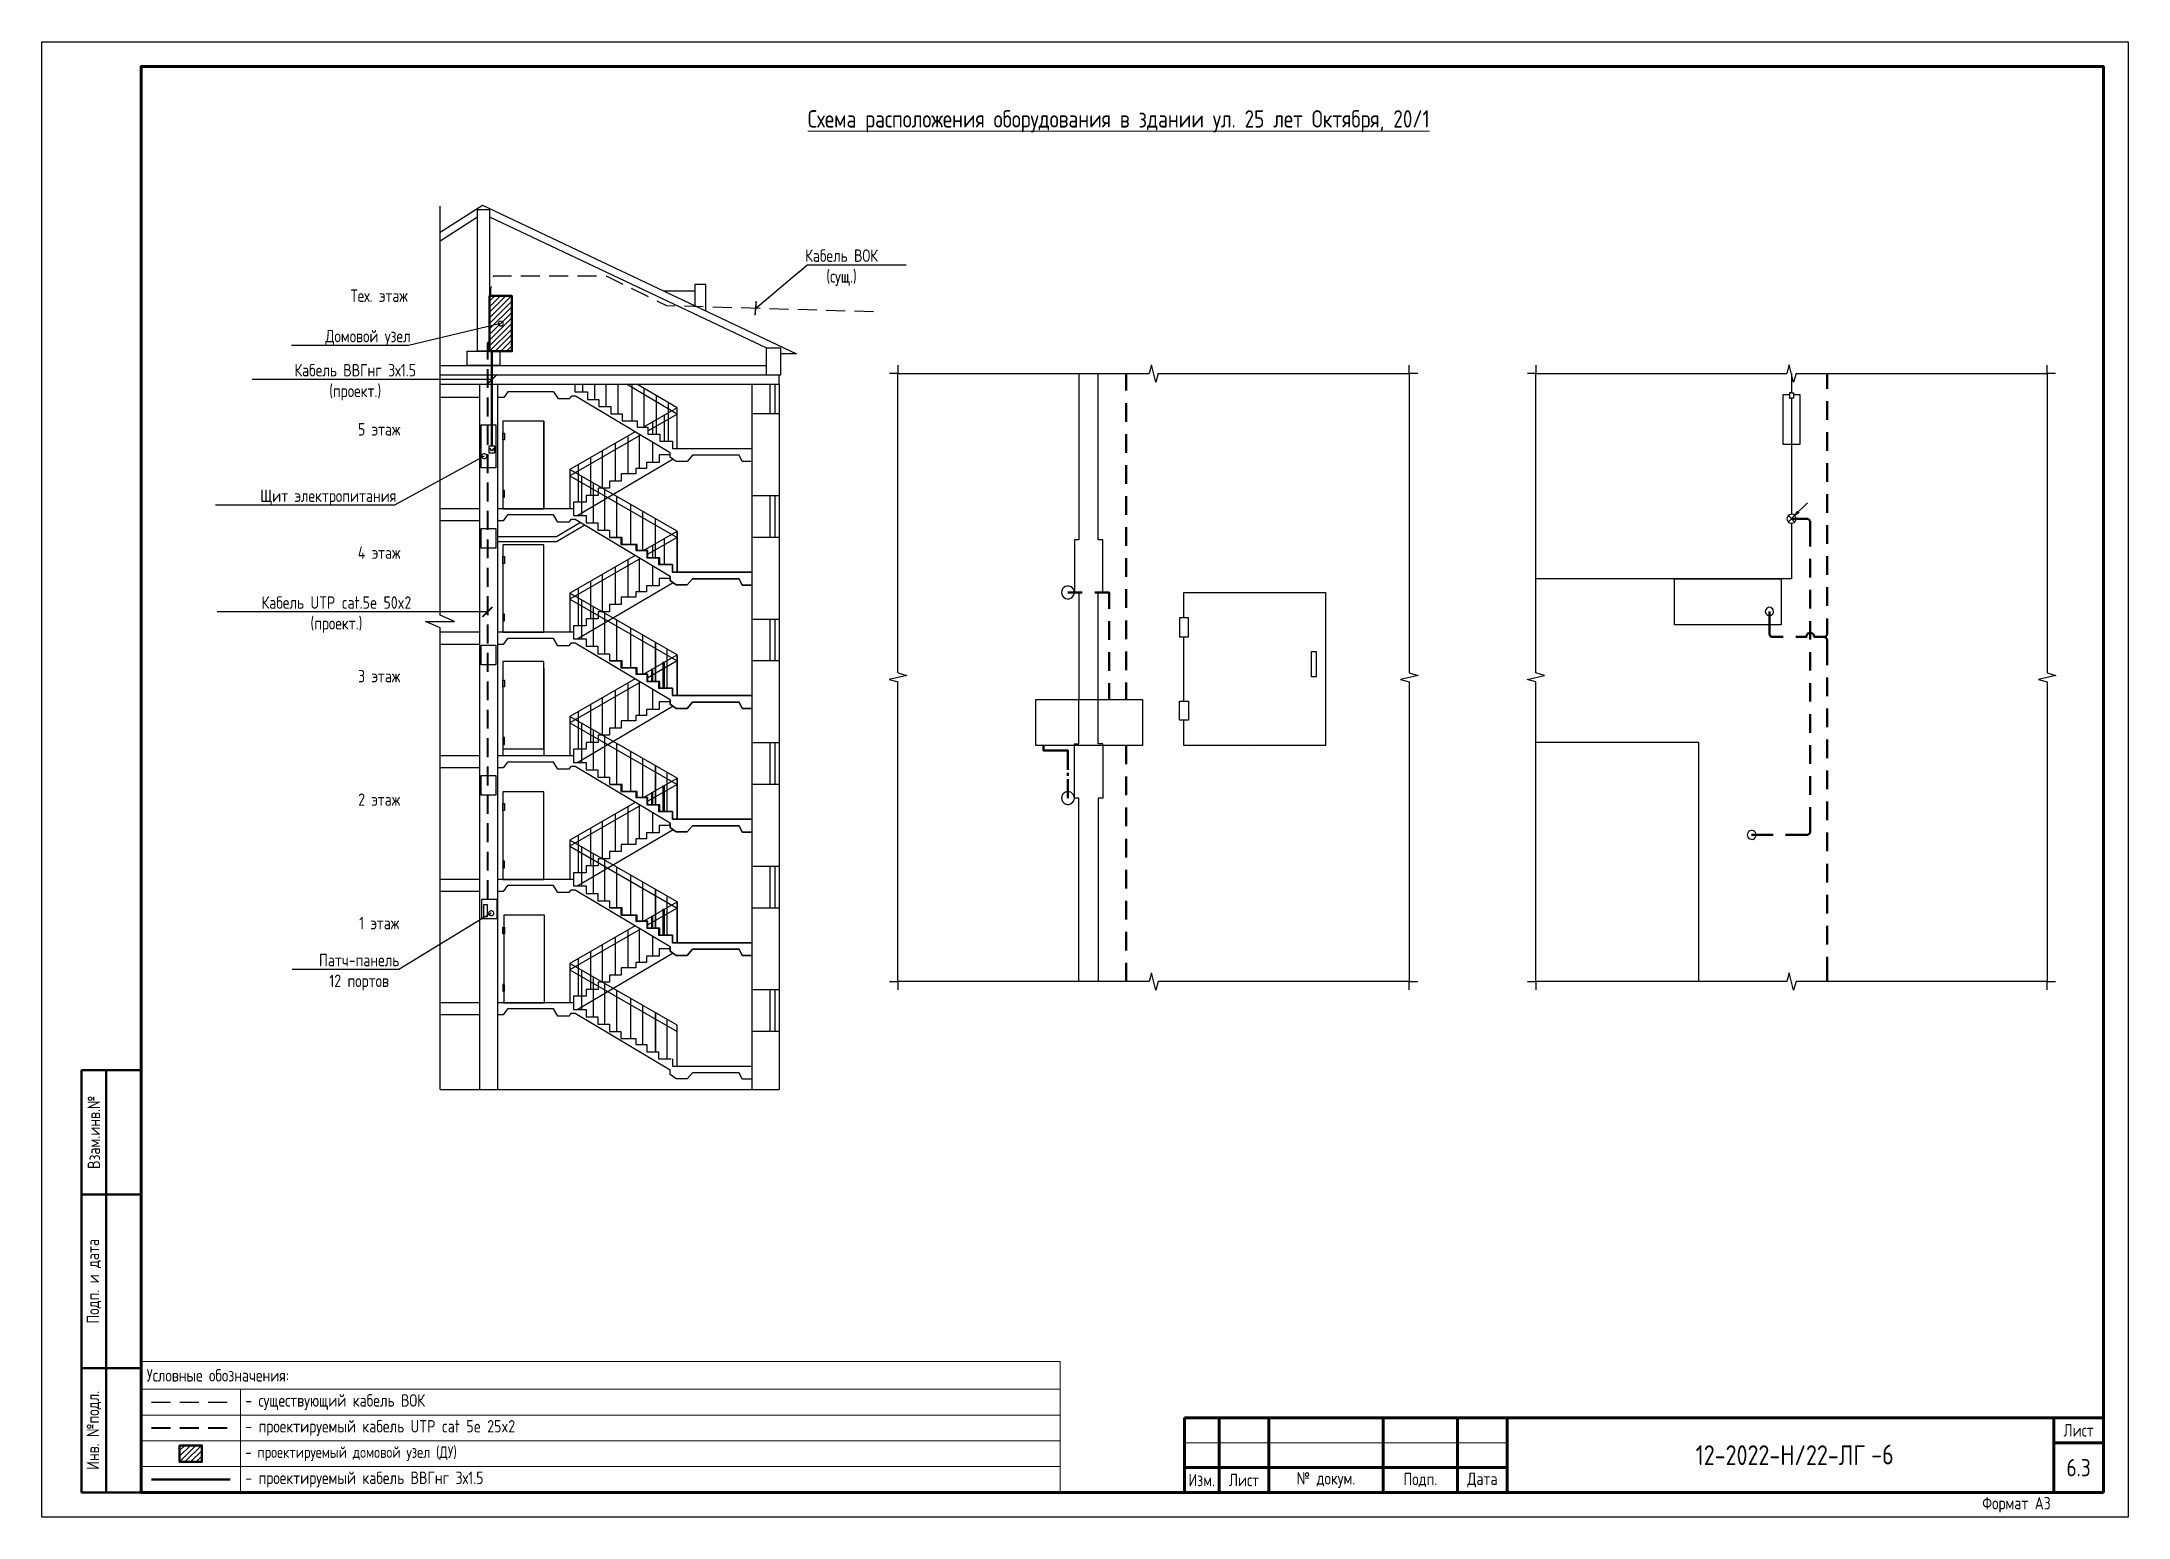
# Model space of a CAD drawing. Header units: millimetres. Extents: x -211 to 10565, y -2293 to 2244.
# Drawn here: x 2729.3 to 3149.3, y -1110.9 to -813.9 of the extents above; entities that cross this region are included whole.
import ezdxf
from ezdxf import colors
from ezdxf.entities.mleader import LeaderData, LeaderLine
from ezdxf.math import Vec2, Vec3

# ---------------------------------------------------------------- set-up
doc = ezdxf.new("R2010")
doc.units = ezdxf.units.MM
doc.linetypes.add('штриховая', pattern=[19.05, 12.7, -6.35])
doc.layers.add('(034) Оформление_0', color=7, linetype='Continuous', lineweight=9)
doc.layers.add('Домофония схемы', color=7, linetype='Continuous', lineweight=40)
doc.layers.add('_Проектируемое оборудование_кабели', color=7, linetype='Continuous', lineweight=50, true_color=0x000000)
for name, color, linetype in [('_Существующее оборудование_кабели', 7, 'Continuous'), ('PDF _Геометрия', 7, 'Continuous'), ('PDF _Сплошная заливка', 7, 'Continuous'), ('Выноски и подписи', 7, 'Continuous')]:
    doc.layers.add(name, color=color, linetype=linetype)
doc.layers.add('ВЭ', color=7, linetype='Continuous', plot=False)
doc.styles.get("Standard").update_dxf_attribs({"font": 'gost.TTF'})

msp = doc.modelspace()

# ---------------------------------------------------------------- texts
at = {"layer": '(034) Оформление_0', "attachment_point": 5}
for s, insert, char_height in [('{\\LСхема расположения оборудования в здании ул. 25 лет Октября, 20/1}', (2946.05, -829.91), 3.5), ('Тех. этаж', (2797.19, -865.03), 2.5), ('5 этаж', (2797.19, -891.92), 2.5), ('4 этаж', (2797.19, -916.74), 2.5), ('3 этаж', (2797.19, -941.6), 2.5), ('2 этаж', (2797.19, -966.45), 2.5), ('1 этаж', (2797.19, -991.31), 2.5)]:
    msp.add_mtext(s, dxfattribs=dict(at, insert=insert, char_height=char_height))
at = {"layer": '(034) Оформление_0'}
for s, insert, char_height, width, attachment_point in [('-6', (3097.53, -1098.27), 4, 36.751, 4), ('6.3', (3139.28, -1100.91), 3.5, 10, 5)]:
    msp.add_mtext(s, dxfattribs=dict(at, insert=insert, char_height=char_height, width=width, attachment_point=attachment_point))

# ---------------------------------------------------------------- blocks, each defined once
blk = doc.blocks.new('_DotSmall')
at = {"color": 0, "linetype": 'ByBlock', "const_width": 0.5}
blk.add_lwpolyline([(-0.0625, 0, 1), (0.0625, 0, 1)], format="xyb", close=True, dxfattribs=at)
blk = doc.blocks.new('_ArchTick')
at = {"color": 0, "const_width": 0.15}
blk.add_lwpolyline([(-0.5, -0.5), (0.5, 0.5)], dxfattribs=at)
blk = doc.blocks.new('*T408')
at = {"layer": 'Defpoints', "color": 8, "linetype": 'ByBlock', "lineweight": 0, "transparency": 16777216}
for p, q in [((0, 0), (185, 0)), ((0, 0), (0, -26.36)), ((185, 0), (185, -26.36)), ((0, -5.59), (185, -5.59)), ((20, -5.59), (20, -26.36)), ((0, -10.78), (185, -10.78)), ((0, -15.97), (185, -15.97)), ((0, -21.17), (185, -21.17)), ((0, -26.36), (185, -26.36))]:
    blk.add_line(p, q, dxfattribs=at)
at = {"color": 0, "transparency": 16777216, "attachment_point": 4}
for s, insert, char_height, width in [('{\\C256;Условные обозначения:}', (1.13, -2.79), 2.5, 182.7483), ('- существующий кабель {\\C256;ВОК}', (20.98, -8.18), 2.5074, 163.0306), ('- проектируемый кабель {\\C256;UTP cat 5e 25x2}', (20.98, -13.38), 2.5074, 163.0306), ('{\\C256;- проектируемый домовой узел (ДУ)}', (21, -18.57), 2.3, 163), ('- проектируемый кабель {\\C256;ВВГнг 3х1.5}', (20.98, -23.76), 2.5074, 163.0306)]:
    blk.add_mtext(s, dxfattribs=dict(at, insert=insert, char_height=char_height, width=width))
blk = doc.blocks.new('*T325')
at = {"layer": '(034) Оформление_0', "lineweight": 60, "transparency": 16777216}
for p, q in [((0, 0), (185, 0)), ((0, 0), (0, -15)), ((7, 0), (7, -15)), ((17, 0), (17, -15)), ((40, 0), (40, -15)), ((55, 0), (55, -15)), ((65, 0), (65, -15)), ((175, 0), (175, -15)), ((185, 0), (185, -15)), ((175, -5), (185, -5)), ((0, -10), (65, -10)), ((0, -15), (185, -15))]:
    blk.add_line(p, q, dxfattribs=at)
at = {"layer": '(034) Оформление_0', "transparency": 16777216}
blk.add_line((0, -5), (65, -5), dxfattribs=at)
at = {"layer": '(034) Оформление_0', "color": 0, "lineweight": 60, "transparency": 16777216, "attachment_point": 5}
for s, insert, char_height, width in [('Лист', (180, -2.5), 2.5, 10), ('{\\fGOST|b0|i0|c0;12-2022-Н/22-ЛГ', (120, -7.5), 4, 110), ('Изм.', (3.5, -12.5), 2.5, 7), ('Лист', (12, -12.5), 2.5, 10), ('№ докум.', (28.5, -12.5), 2.5, 21), ('Подп.', (47.5, -12.5), 2.5, 15), ('Дата', (60, -12.5), 2.5, 10)]:
    blk.add_mtext(s, dxfattribs=dict(at, insert=insert, char_height=char_height, width=width))
blk = doc.blocks.new('*U324')
blk.add_blockref('*T325', (-185, 15))
blk = doc.blocks.new('*T11')
at = {"layer": '_Проектируемое оборудование_кабели', "color": 0, "lineweight": 50, "transparency": 16777216}
for p, q in [((0, 0), (0, 85)), ((0, 85), (12, 85)), ((5, 0), (5, 85)), ((12, 0), (12, 85)), ((0, 60), (12, 60)), ((0, 25), (12, 25)), ((0, 0), (12, 0))]:
    blk.add_line(p, q, dxfattribs=at)
at = {"layer": '_Проектируемое оборудование_кабели', "color": 0, "transparency": 16777216, "char_height": 2.5, "attachment_point": 5, "rotation": 90}
for s, insert, width in [('{\\C256;Взам.инв.№\\P}', (2.5, 72.5), 25), ('{\\C256;Подп. и дата\\P}', (2.5, 42.5), 35), ('{\\C256;Инв. №подл.\\P}', (2.5, 12.5), 25)]:
    blk.add_mtext(s, dxfattribs=dict(at, insert=insert, width=width))
blk = doc.blocks.new('А3_мал_штамп')
at = {"layer": '(034) Оформление_0'}
blk.add_lwpolyline([(420, 297), (0, 297), (0, 0), (420, 0)], close=True, dxfattribs=at)
at = {"layer": '(034) Оформление_0', "lineweight": 60}
blk.add_lwpolyline([(415, 5), (415, 292), (20, 292), (20, 5)], close=True, dxfattribs=at)
for name, p in [('*T11', (8, 5)), ('*U324', (415, 5))]:
    blk.add_blockref(name, p)
at = {"insert": (397.5, 2.5), "char_height": 2.5, "width": 35, "attachment_point": 5}
blk.add_mtext('Формат А3', dxfattribs=at)

# ---------------------------------------------------------------- hatches: boundary and pattern name
h = msp.add_hatch()
h.set_pattern_fill('ANSI31', color=256, scale=0.25)
h.set_pattern_definition([(45, (1442.0346, -640.5421), (-0.561266, 0.561266), [])])
h.paths.add_polyline_path([(2819.44, -865.08), (2823.91, -865.08), (2823.91, -876.22), (2819.44, -876.22)])
h = msp.add_hatch()
h.set_pattern_fill('ANSI31', color=256, scale=0.25)
h.set_pattern_definition([(45, (1379.6395, -871.9131), (-0.561266, 0.561266), [])])
h.paths.add_polyline_path([(2757.04, -1096.45), (2761.51, -1096.45), (2761.51, -1099.78), (2757.04, -1099.78)])

# ---------------------------------------------------------------- linework, layer by layer
msp.add_lwpolyline([(2809.47, -1024.79), (2877.7, -1024.79)])
at = {"layer": '_Проектируемое оборудование_кабели'}
for points in [[(2819.44, -865.08), (2823.91, -865.08), (2823.91, -876.22), (2819.44, -876.22)], [(2757.04, -1096.45), (2761.51, -1096.45), (2761.51, -1099.78), (2757.04, -1099.78)]]:
    msp.add_lwpolyline(points, close=True, dxfattribs=at)
at = {"layer": '_Проектируемое оборудование_кабели', "color": 1}
for points in [[(2819.9, -895.32), (2819.9, -876.22)], [(2751.37, -1103.31), (2767.19, -1103.31)]]:
    msp.add_lwpolyline(points, dxfattribs=at)
at = {"layer": '_Существующее оборудование_кабели'}
for points in [[(2809.47, -1024.79), (2809.47, -931.87), (2806.54, -930.61), (2809.47, -930.61), (2812.39, -930.61), (2809.47, -929.36), (2809.47, -847.01)], [(2809.47, -852.21), (2818, -846.79), (2881.21, -876.75), (2877.97, -876.75)], [(2817.02, -849.25), (2809.47, -854.04)], [(2819.44, -849.15), (2875.15, -875.55)], [(2862.97, -868.09), (2862.97, -862.78), (2860.77, -862.78), (2860.77, -864.1), (2854.52, -864.1)], [(2860.77, -864.1), (2860.77, -867.05)], [(2809.47, -879.08), (2875.11, -879.08)], [(2875.15, -881.03), (2809.47, -881.03)], [(2877.7, -882.84), (2877.7, -881.03)], [(2809.47, -882.84), (2877.7, -882.84), (2877.7, -1024.79)], [(2817.41, -885.54), (2809.47, -885.54)], [(2817.41, -882.84), (2817.41, -1024.79)], [(2821, -882.84), (2821, -1024.79)], [(2872.22, -898.4), (2870.25, -898.4), (2869.64, -897.15), (2860.28, -897.15), (2859.2, -898.39), (2856.98, -898.39), (2855.78, -897.51), (2855.78, -896.64), (2836.74, -885.26), (2835.91, -885.26), (2835.46, -885.79), (2833.27, -885.79), (2832.34, -884.35), (2823.13, -884.35), (2822.27, -885.54), (2821, -885.54)], [(2836.56, -882.84), (2836.56, -884.4), (2839.13, -884.4), (2839.13, -885.89), (2841.45, -885.89), (2841.45, -887.36), (2843.82, -887.36), (2843.82, -888.82), (2846.12, -888.82), (2846.12, -890.24), (2849.12, -890.24), (2849.12, -891.48), (2851.31, -891.48), (2851.31, -892.92), (2853.68, -892.92), (2853.68, -894.31), (2856.25, -894.31), (2856.25, -895.81), (2872.22, -895.81)], [(2838.23, -884.4), (2838.23, -882.84)], [(2840.59, -885.89), (2840.59, -882.84)], [(2842.87, -887.36), (2842.87, -882.84)], [(2845.33, -888.82), (2845.33, -882.84)], [(2851.31, -892.21), (2857.16, -888.84), (2846.97, -882.84)], [(2848.11, -890.24), (2848.11, -882.84)], [(2857.16, -895.81), (2857.16, -887.58), (2849.1, -882.84)], [(2850.51, -891.48), (2850.51, -883.67)], [(2853.05, -892.92), (2853.05, -885.16)], [(2872.22, -882.84), (2872.22, -1024.79)], [(2875.87, -882.84), (2875.87, -888.77)], [(2876.84, -882.84), (2876.84, -888.77)], [(2822.11, -890.38), (2822.11, -907.92)], [(2830.33, -890.31), (2830.33, -907.92)], [(2857.16, -887.58), (2850.41, -891.48)], [(2854.64, -894.31), (2854.64, -889.04)], [(2855.42, -894.31), (2855.42, -886.57)], [(2872.22, -888.77), (2877.7, -888.77)], [(2848.73, -892.44), (2835.58, -900.01), (2835.58, -907.92)], [(2849.8, -893.07), (2835.58, -901.27), (2857.16, -913.69), (2851.31, -917.06)], [(2847.26, -893.29), (2847.26, -900.88)], [(2849.58, -899.79), (2849.58, -892.95)], [(2852.25, -890.41), (2852.25, -892.92)], [(2852.25, -894.54), (2852.25, -898.57)], [(2819.51, -895.66), (2819.73, -896.24), (2819.9, -895.98), (2820.08, -896.24), (2820.3, -895.66)], [(2855.78, -897.08), (2853.59, -897.08), (2853.59, -898.57), (2851.02, -898.57), (2851.02, -899.79), (2848.85, -899.79), (2848.85, -900.88), (2845.89, -900.88), (2845.89, -902.33), (2843.58, -902.33), (2843.58, -903.77), (2841.28, -903.77), (2841.28, -905.23), (2838.89, -905.23), (2838.89, -906.58), (2836.32, -906.58), (2836.32, -907.92), (2821, -907.92)], [(2856.37, -897.95), (2837.18, -909.26)], [(2839.83, -905.23), (2839.83, -897.57)], [(2842.16, -903.77), (2842.16, -896.22)], [(2844.74, -902.33), (2844.74, -894.75)], [(2850.41, -916.34), (2857.16, -912.44), (2857.16, -920.67), (2857.16, -912.44), (2835.58, -900.01)], [(2837.34, -906.58), (2837.34, -899)], [(2837.98, -909.26), (2837.98, -901.4)], [(2840.33, -910.75), (2840.33, -902.76)], [(2842.64, -912.22), (2842.64, -904.08)], [(2845.07, -913.68), (2845.07, -905.48)], [(2847.85, -915.1), (2847.85, -907.09)], [(2877.7, -905.31), (2872.22, -905.31)], [(2875.87, -905.31), (2875.87, -913.63)], [(2876.84, -905.31), (2876.84, -913.63)], [(2817.41, -907.92), (2809.47, -907.92)], [(2817.41, -910.36), (2809.47, -910.36)], [(2855.78, -921.52), (2855.78, -922.36), (2856.98, -923.24), (2859.2, -923.24), (2860.28, -922.01), (2869.64, -922.01), (2870.25, -923.26), (2872.22, -923.26), (2870.25, -923.26), (2869.64, -922.01), (2860.28, -922.01), (2859.2, -923.24), (2856.98, -923.24), (2855.78, -922.36), (2855.78, -921.52), (2836.64, -910.09), (2835.81, -910.09), (2835.35, -910.61), (2833.17, -910.61), (2832.26, -909.16), (2823.03, -909.16), (2822.16, -910.36), (2821, -910.36)], [(2837.71, -910.71), (2832.87, -913.56), (2821, -913.56)], [(2838.57, -911.24), (2832.87, -914.59), (2821, -914.59)], [(2836.32, -907.92), (2836.32, -909.26), (2838.89, -909.26), (2838.89, -910.75), (2841.2, -910.75), (2841.2, -912.22), (2843.58, -912.22), (2843.58, -913.68), (2845.87, -913.68), (2845.87, -915.1), (2848.88, -915.1), (2848.88, -916.34), (2851.07, -916.34), (2851.07, -917.77), (2853.42, -917.77), (2853.42, -919.16), (2856, -919.16)], [(2850.26, -916.34), (2850.26, -908.46)], [(2852.8, -917.77), (2852.8, -910.02)], [(2856.25, -919.16), (2856.25, -920.67), (2872.22, -920.67), (2856.25, -920.67), (2856.25, -919.16), (2853.68, -919.16), (2853.68, -917.77), (2851.31, -917.77), (2851.31, -916.34), (2849.12, -916.34), (2849.12, -915.1), (2846.12, -915.1), (2846.12, -913.68), (2843.82, -913.68)], [(2852.25, -915.27), (2852.25, -917.77)], [(2854.64, -919.16), (2854.64, -913.9)], [(2872.22, -913.63), (2877.7, -913.63)], [(2848.73, -917.3), (2835.58, -924.87), (2835.58, -932.78)], [(2849.8, -917.94), (2835.58, -926.12), (2857.16, -938.55), (2851.31, -941.92)], [(2844.74, -927.19), (2844.74, -919.6)], [(2847.26, -918.15), (2847.26, -925.73)], [(2849.58, -924.65), (2849.58, -917.81)], [(2852.25, -919.42), (2852.25, -923.43)], [(2855.78, -921.94), (2853.59, -921.94), (2853.59, -923.43), (2851.02, -923.43), (2851.02, -924.65), (2848.85, -924.65), (2848.85, -925.73), (2845.89, -925.73), (2845.89, -927.19), (2843.58, -927.19), (2843.58, -928.65), (2841.28, -928.65), (2841.28, -930.08), (2838.89, -930.08), (2838.89, -931.46), (2836.32, -931.46), (2836.32, -932.78), (2821, -932.78)], [(2856.37, -922.8), (2837.18, -934.11)], [(2837.34, -931.46), (2837.34, -923.85)], [(2839.83, -930.08), (2839.83, -922.43)], [(2842.16, -928.65), (2842.16, -921.08)], [(2850.41, -941.19), (2857.16, -937.3), (2857.16, -945.53), (2857.16, -937.3), (2835.58, -924.87)], [(2837.98, -934.11), (2837.98, -926.26)], [(2840.33, -935.6), (2840.33, -927.61)], [(2842.64, -937.08), (2842.64, -928.93)], [(2845.07, -938.53), (2845.07, -930.36)], [(2847.85, -939.96), (2847.85, -931.95)], [(2877.7, -930.19), (2872.22, -930.19)], [(2875.87, -930.19), (2875.87, -938.48)], [(2876.84, -930.19), (2876.84, -938.48)], [(2817.41, -932.78), (2809.47, -932.78)], [(2817.41, -935.21), (2809.47, -935.21)], [(2855.78, -946.37), (2855.78, -947.22), (2856.98, -948.1), (2859.2, -948.1), (2860.28, -946.86), (2869.64, -946.86), (2870.25, -948.13), (2872.22, -948.13), (2870.25, -948.13), (2869.64, -946.86), (2860.28, -946.86), (2859.2, -948.1), (2856.98, -948.1), (2855.78, -947.22), (2855.78, -946.37), (2836.64, -934.94), (2835.81, -934.94), (2835.35, -935.47), (2833.17, -935.47), (2832.26, -934.03), (2823.03, -934.03), (2822.16, -935.21), (2821, -935.21)], [(2836.32, -932.78), (2836.32, -934.11), (2838.89, -934.11), (2838.89, -935.6), (2841.2, -935.6), (2841.2, -937.08), (2843.58, -937.08), (2843.58, -938.53), (2845.87, -938.53), (2845.87, -939.96), (2848.88, -939.96), (2848.88, -941.19), (2851.07, -941.19), (2851.07, -942.65), (2853.42, -942.65), (2853.42, -944.02), (2856, -944.02)], [(2850.26, -941.19), (2850.26, -933.34)], [(2855.18, -944.02), (2855.18, -936.28)], [(2822.11, -940.09), (2822.11, -957.65)], [(2830.33, -940.02), (2830.33, -957.65)], [(2856.25, -944.02), (2856.25, -945.53), (2872.22, -945.53), (2856.25, -945.53), (2856.25, -944.02), (2853.68, -944.02), (2853.68, -942.65), (2851.31, -942.65), (2851.31, -941.19), (2849.12, -941.19), (2849.12, -939.96), (2846.12, -939.96), (2846.12, -938.53), (2843.82, -938.53)], [(2852.02, -940.13), (2852.02, -942.65)], [(2852.25, -940.13), (2852.25, -942.65)], [(2854.4, -944.02), (2854.4, -938.75)], [(2854.64, -944.02), (2854.64, -938.75)], [(2872.22, -938.48), (2877.7, -938.48)], [(2848.73, -942.16), (2835.58, -949.73), (2835.58, -957.65)], [(2849.8, -942.8), (2835.58, -950.98), (2857.16, -963.41), (2851.31, -966.79)], [(2844.74, -952.05), (2844.74, -944.46)], [(2847.26, -943), (2847.26, -950.59)], [(2849.58, -949.51), (2849.58, -942.67)], [(2852.25, -944.27), (2852.25, -948.29)], [(2855.78, -946.8), (2853.59, -946.8), (2853.59, -948.29), (2851.02, -948.29), (2851.02, -949.51), (2848.85, -949.51), (2848.85, -950.59), (2845.89, -950.59), (2845.89, -952.05), (2843.58, -952.05), (2843.58, -953.5), (2841.28, -953.5), (2841.28, -954.96), (2838.89, -954.96), (2838.89, -956.31), (2836.32, -956.31), (2836.32, -957.65), (2821, -957.65)], [(2856.37, -947.66), (2837.18, -958.99)], [(2837.34, -956.31), (2837.34, -948.73)], [(2839.83, -954.96), (2839.83, -947.29)], [(2842.16, -953.5), (2842.16, -945.93)], [(2850.41, -966.05), (2857.16, -962.17), (2857.16, -970.4), (2857.16, -962.17), (2835.58, -949.73)], [(2837.98, -958.99), (2837.98, -951.11)], [(2840.33, -960.46), (2840.33, -952.49)], [(2842.64, -961.93), (2842.64, -953.79)], [(2845.07, -963.41), (2845.07, -955.21)], [(2847.85, -964.83), (2847.85, -956.8)], [(2877.7, -955.04), (2872.22, -955.04)], [(2875.87, -955.04), (2875.87, -963.36)], [(2876.84, -955.04), (2876.84, -963.36)], [(2817.41, -957.65), (2809.47, -957.65)], [(2817.41, -960.07), (2809.47, -960.07)], [(2855.78, -971.23), (2855.78, -972.08), (2856.98, -972.96), (2859.2, -972.96), (2860.28, -971.72), (2869.64, -971.72), (2870.25, -972.99), (2872.22, -972.99), (2870.25, -972.99), (2869.64, -971.72), (2860.28, -971.72), (2859.2, -972.96), (2856.98, -972.96), (2855.78, -972.08), (2855.78, -971.23), (2836.64, -959.8), (2835.81, -959.8), (2835.35, -960.33), (2833.17, -960.33), (2832.26, -958.89), (2823.03, -958.89), (2822.16, -960.07), (2821, -960.07)], [(2836.32, -957.65), (2836.32, -958.99), (2838.89, -958.99), (2838.89, -960.46), (2841.2, -960.46), (2841.2, -961.93), (2843.58, -961.93), (2843.58, -963.41), (2845.87, -963.41), (2845.87, -964.83), (2848.88, -964.83), (2848.88, -966.05), (2851.07, -966.05), (2851.07, -967.5), (2853.42, -967.5), (2853.42, -968.88), (2856, -968.88)], [(2850.26, -966.05), (2850.26, -958.19)], [(2855.18, -968.88), (2855.18, -961.14)], [(2856.25, -968.88), (2856.25, -970.4), (2872.22, -970.4), (2856.25, -970.4), (2856.25, -968.88), (2853.68, -968.88), (2853.68, -967.5), (2851.31, -967.5), (2851.31, -966.05), (2849.12, -966.05), (2849.12, -964.83), (2846.12, -964.83), (2846.12, -963.41), (2843.82, -963.41)], [(2852.02, -964.98), (2852.02, -967.5)], [(2852.25, -964.98), (2852.25, -967.5)], [(2854.4, -968.88), (2854.4, -963.61)], [(2854.64, -968.88), (2854.64, -963.61)], [(2872.22, -963.36), (2877.7, -963.36)], [(2848.73, -967.01), (2835.58, -974.6), (2835.58, -982.51)], [(2849.8, -967.66), (2835.58, -975.84), (2857.16, -988.28), (2851.31, -991.65)], [(2844.74, -976.9), (2844.74, -969.32)], [(2847.26, -967.86), (2847.26, -975.46)], [(2849.58, -974.36), (2849.58, -967.52)], [(2852.25, -969.13), (2852.25, -973.14)], [(2855.78, -971.65), (2853.59, -971.65), (2853.59, -973.14), (2851.02, -973.14), (2851.02, -974.36), (2848.85, -974.36), (2848.85, -975.46), (2845.89, -975.46), (2845.89, -976.9), (2843.58, -976.9), (2843.58, -978.36), (2841.28, -978.36), (2841.28, -979.81), (2838.89, -979.81), (2838.89, -981.17), (2836.32, -981.17), (2836.32, -982.51), (2821, -982.51)], [(2856.37, -972.52), (2837.18, -983.84)], [(2837.34, -981.17), (2837.34, -973.58)], [(2839.83, -979.81), (2839.83, -972.14)], [(2842.16, -978.36), (2842.16, -970.81)], [(2850.41, -990.91), (2857.16, -987.03), (2857.16, -995.26), (2857.16, -987.03), (2835.58, -974.6)], [(2837.98, -983.84), (2837.98, -975.99)], [(2840.33, -985.32), (2840.33, -977.34)], [(2817.41, -982.51), (2809.47, -982.51)], [(2836.32, -982.51), (2836.32, -983.84), (2838.89, -983.84), (2838.89, -985.32), (2841.2, -985.32), (2841.2, -986.81), (2843.58, -986.81), (2843.58, -988.26), (2845.87, -988.26), (2845.87, -989.69), (2848.88, -989.69), (2848.88, -990.91), (2851.07, -990.91), (2851.07, -992.36), (2853.42, -992.36), (2853.42, -993.73), (2856, -993.73)], [(2842.64, -986.81), (2842.64, -978.66)], [(2845.07, -988.26), (2845.07, -980.07)], [(2847.85, -989.69), (2847.85, -981.66)], [(2877.7, -979.9), (2872.22, -979.9)], [(2875.87, -979.9), (2875.87, -988.21)], [(2876.84, -979.9), (2876.84, -988.21)], [(2817.41, -984.93), (2809.47, -984.93)], [(2855.78, -996.09), (2855.78, -996.95), (2856.98, -997.83), (2859.2, -997.83), (2860.28, -996.58), (2869.64, -996.58), (2870.25, -997.85), (2872.22, -997.85), (2870.25, -997.85), (2869.64, -996.58), (2860.28, -996.58), (2859.2, -997.83), (2856.98, -997.83), (2855.78, -996.95), (2855.78, -996.09), (2836.64, -984.66), (2835.81, -984.66), (2835.35, -985.18), (2833.17, -985.18), (2832.26, -983.74), (2823.03, -983.74), (2822.16, -984.93), (2821, -984.93)], [(2850.26, -990.91), (2850.26, -983.05)], [(2855.18, -993.73), (2855.18, -986)], [(2856.25, -993.73), (2856.25, -995.26), (2872.22, -995.26), (2856.25, -995.26), (2856.25, -993.73), (2853.68, -993.73), (2853.68, -992.36), (2851.31, -992.36), (2851.31, -990.91), (2849.12, -990.91), (2849.12, -989.69), (2846.12, -989.69), (2846.12, -988.26), (2843.82, -988.26)], [(2852.02, -989.84), (2852.02, -992.36)], [(2852.25, -989.84), (2852.25, -992.36)], [(2854.4, -993.73), (2854.4, -988.47)], [(2854.64, -993.73), (2854.64, -988.47)], [(2872.22, -988.21), (2877.7, -988.21)], [(2848.73, -991.87), (2835.58, -999.46), (2835.58, -1007.36)], [(2849.8, -992.51), (2835.58, -1000.71), (2857.16, -1013.14)], [(2844.74, -1001.76), (2844.74, -994.17)], [(2847.26, -992.72), (2847.26, -1000.32)], [(2849.58, -999.24), (2849.58, -992.38)], [(2852.25, -993.99), (2852.25, -998)], [(2855.78, -996.51), (2853.59, -996.51), (2853.59, -998), (2851.02, -998), (2851.02, -999.24), (2848.85, -999.24), (2848.85, -1000.32), (2845.89, -1000.32), (2845.89, -1001.76), (2843.58, -1001.76), (2843.58, -1003.22), (2841.28, -1003.22), (2841.28, -1004.67), (2838.89, -1004.67), (2838.89, -1006.03), (2836.32, -1006.03), (2836.32, -1007.36), (2821, -1007.36)], [(2857.16, -1020.11), (2857.16, -1011.88), (2835.58, -999.46)], [(2856.37, -997.39), (2837.18, -1008.7)], [(2837.34, -1006.03), (2837.34, -998.44)], [(2839.83, -1004.67), (2839.83, -997)], [(2842.16, -1003.22), (2842.16, -995.66)], [(2837.98, -1008.7), (2837.98, -1000.84)], [(2840.33, -1010.17), (2840.33, -1002.2)], [(2842.64, -1011.66), (2842.64, -1003.52)], [(2817.41, -1007.36), (2809.47, -1007.36)], [(2836.32, -1007.36), (2836.32, -1008.7), (2838.89, -1008.7), (2838.89, -1010.17), (2841.2, -1010.17), (2841.2, -1011.66), (2843.58, -1011.66), (2843.58, -1013.12), (2845.87, -1013.12), (2845.87, -1014.54), (2848.88, -1014.54), (2848.88, -1015.76), (2851.07, -1015.76), (2851.07, -1017.22), (2853.42, -1017.22), (2853.42, -1018.61), (2856, -1018.61)], [(2845.07, -1013.12), (2845.07, -1004.93)], [(2847.85, -1014.54), (2847.85, -1006.52)], [(2850.26, -1015.76), (2850.26, -1007.91)], [(2877.7, -1004.76), (2872.22, -1004.76)], [(2875.87, -1004.76), (2875.87, -1013.07)], [(2876.84, -1004.76), (2876.84, -1013.07)], [(2817.41, -1009.79), (2809.47, -1009.79)], [(2872.22, -1022.7), (2870.25, -1022.7), (2869.64, -1021.45), (2860.28, -1021.45), (2859.2, -1022.69), (2856.98, -1022.69), (2855.78, -1021.81), (2855.78, -1020.94), (2836.64, -1009.53), (2835.81, -1009.53), (2835.35, -1010.04), (2833.17, -1010.04), (2832.26, -1008.6), (2823.03, -1008.6), (2822.16, -1009.79), (2821, -1009.79)], [(2855.18, -1018.61), (2855.18, -1010.87)], [(2872.22, -1013.07), (2877.7, -1013.07)], [(2856.25, -1018.61), (2856.25, -1020.11), (2872.22, -1020.11)]]:
    msp.add_lwpolyline(points, dxfattribs=at)
for points in [[(2817.02, -847.69), (2819.44, -847.69), (2819.44, -876.22), (2817.02, -876.22)], [(2818.22, -879.08), (2814.93, -879.08), (2814.93, -876.22), (2821.5, -876.22), (2821.5, -879.08)], [(2818.24, -876.22), (2818.22, -876.22)], [(2875.15, -875.51), (2877.97, -875.51), (2877.97, -881.03), (2875.15, -881.03)], [(2830.33, -890.31), (2822.11, -890.31), (2822.11, -907.92), (2830.33, -907.92)], [(2817.71, -891), (2820.69, -891), (2820.69, -899.66), (2817.71, -899.66)], [(2822.11, -892.7), (2822.44, -892.7), (2822.44, -894.04), (2822.11, -894.04)], [(2820.49, -895.32), (2819.3, -895.32), (2819.3, -896.68), (2820.49, -896.68)], [(2822.11, -905.6), (2822.44, -905.6), (2822.44, -904.26), (2822.11, -904.26)], [(2817.71, -911.9), (2820.69, -911.9), (2820.69, -915.86), (2817.71, -915.86)], [(2830.33, -915.17), (2822.11, -915.17), (2822.11, -932.78), (2830.33, -932.78)], [(2822.11, -917.55), (2822.44, -917.55), (2822.44, -918.91), (2822.11, -918.91)], [(2822.11, -930.47), (2822.44, -930.47), (2822.44, -929.12), (2822.11, -929.12)], [(2817.71, -935.37), (2820.69, -935.37), (2820.69, -939.33), (2817.71, -939.33)], [(2852.8, -934.88), (2852.8, -942.65)], [(2830.33, -938.64), (2822.11, -938.64), (2822.11, -956.24), (2830.33, -956.24)], [(2822.11, -942.41), (2822.44, -942.41), (2822.44, -943.77), (2822.11, -943.77)], [(2822.11, -955.33), (2822.44, -955.33), (2822.44, -953.98), (2822.11, -953.98)], [(2817.71, -961.61), (2820.69, -961.61), (2820.69, -965.57), (2817.71, -965.57)], [(2852.8, -959.75), (2852.8, -967.5)], [(2830.33, -964.88), (2822.11, -964.88), (2822.11, -982.51), (2830.33, -982.51)], [(2822.11, -967.27), (2822.44, -967.27), (2822.44, -968.62), (2822.11, -968.62)], [(2822.11, -980.19), (2822.44, -980.19), (2822.44, -978.83), (2822.11, -978.83)], [(2817.88, -986.47), (2820.86, -986.47), (2820.86, -990.45), (2817.88, -990.45)], [(2852.8, -984.61), (2852.8, -992.36)], [(2818.25, -987.6), (2818.95, -987.6), (2818.95, -990.04), (2818.25, -990.04)], [(2830.51, -989.74), (2822.28, -989.74), (2822.28, -1007.36), (2830.51, -1007.36)], [(2822.11, -992.12), (2822.44, -992.12), (2822.44, -993.48), (2822.11, -993.48)], [(2822.11, -1005.04), (2822.44, -1005.04), (2822.44, -1003.69), (2822.11, -1003.69)], [(2852.8, -1009.46), (2852.8, -1017.22)]]:
    msp.add_lwpolyline(points, close=True, dxfattribs=at)
at = {"layer": '_Существующее оборудование_кабели', "linetype": 'штриховая', "ltscale": 0.3, "flags": 128}
for points in [[(2896.72, -868.28), (2855.1, -867.06), (2842.99, -861.12), (2820.22, -861.12), (2819.61, -863.68), (2819.61, -865.08)], [(2751.37, -1087.73), (2767.19, -1087.73)]]:
    msp.add_lwpolyline(points, dxfattribs=at)
at = {"layer": 'PDF _Геометрия', "lineweight": 25}
for points in [[(2901.63, -878.98), (2901.63, -880.67), (2899.94, -880.67)], [(2901.63, -940.92), (2901.63, -880.67), (2952.18, -880.67)], [(2938.05, -880.67), (2938.05, -914.19), (2937.14, -914.19), (2937.14, -924.75), (2937.1, -924.41), (2936.95, -924.1)], [(2941.96, -946.31), (2941.96, -924.75), (2942.87, -924.75), (2942.87, -914.19), (2941.96, -914.19), (2941.96, -880.67)], [(2954.04, -880.7), (2953.52, -882.43), (2952.67, -878.94), (2952.18, -880.7)], [(2954.04, -880.67), (3004.55, -880.67), (3004.55, -940.92), (3006.31, -941.45), (3002.8, -942.29), (3004.55, -942.78), (3004.55, -1003.05), (2954.04, -1003.05)], [(3006.25, -880.67), (3004.55, -880.67), (3004.55, -878.98)], [(3080.58, -1003.05), (3030.03, -1003.05), (3030.03, -942.78), (3028.28, -942.29), (3031.77, -941.45), (3030.03, -940.92), (3030.03, -880.67), (3080.58, -880.67)], [(3030.03, -878.98), (3030.03, -880.67), (3028.32, -880.67)], [(3082.43, -880.7), (3081.92, -882.43), (3081.05, -878.94), (3080.58, -880.7)], [(3081.49, -880.67), (3081.49, -884.59), (3081.09, -884.59), (3081.09, -885.65), (3081.49, -885.65), (3081.49, -909.03)], [(3082.43, -880.67), (3132.94, -880.67), (3132.94, -940.92)], [(3134.65, -880.67), (3132.94, -880.67), (3132.94, -878.98)], [(3081.88, -884.93), (3083.19, -884.93), (3083.19, -894.98), (3079.78, -894.98), (3079.78, -884.93), (3081.09, -884.93)], [(3081.49, -884.59), (3081.88, -884.59), (3081.88, -885.65), (3081.49, -885.65)], [(3084.71, -906.7), (3082.11, -909.3), (3082.74, -908.42)], [(3081.49, -910.83), (3081.49, -922), (3030.03, -922)], [(3080.63, -909.66), (3080.58, -909.94), (3080.63, -910.21)], [(3083.02, -908.67), (3082.11, -909.3), (3080.86, -910.57)], [(3080.86, -909.3), (3082.11, -910.57)], [(3082.21, -910.47), (3082.34, -910.21), (3082.38, -909.94), (3082.34, -909.66), (3082.21, -909.41)], [(2934.6, -924.41), (2934.56, -924.75), (2934.6, -925.09)], [(2936.95, -925.39), (2937.1, -925.09), (2937.14, -924.75)], [(2938.05, -924.75), (2938.05, -946.31)], [(2959.19, -929.89), (2959.19, -924.75), (2987.71, -924.75), (2987.71, -955.58), (2959.19, -955.58), (2959.19, -950.44)], [(2959.19, -946.65), (2959.19, -933.7)], [(2901.65, -940.92), (2903.39, -941.45), (2899.87, -942.29), (2901.65, -942.78)], [(2952.18, -1003.05), (2901.63, -1003.05), (2901.63, -942.78)], [(3132.94, -942.78), (3132.94, -1003.05), (3082.43, -1003.05)], [(3132.96, -940.92), (3134.69, -941.45), (3131.2, -942.29), (3132.96, -942.78)], [(2938.05, -1003.05), (2938.05, -966.14), (2937.14, -966.14), (2937.14, -955.58)], [(2942.87, -955.58), (2942.87, -966.14), (2941.96, -966.14), (2941.96, -1003.05), (2939.93, -1003.05)], [(3030.03, -954.86), (3062.77, -954.86), (3062.77, -1003.05)], [(2934.6, -965.8), (2934.56, -966.14), (2934.6, -966.48)], [(2936.95, -966.8), (2937.1, -966.48), (2937.14, -966.14), (2937.1, -965.8), (2936.95, -965.51)], [(3072.63, -973.27), (3072.59, -973.55), (3072.63, -973.82)], [(3074.21, -974.08), (3074.34, -973.82), (3074.38, -973.55), (3074.34, -973.27), (3074.21, -973.04)], [(2899.94, -1003.05), (2901.63, -1003.05), (2901.63, -1004.76)], [(2954.04, -1003.07), (2953.52, -1004.8), (2952.67, -1001.31), (2952.18, -1003.07)], [(3004.55, -1004.76), (3004.55, -1003.05), (3006.25, -1003.05)], [(3028.32, -1003.05), (3030.03, -1003.05), (3030.03, -1004.76)], [(3082.43, -1003.07), (3081.92, -1004.8), (3081.05, -1001.31), (3080.58, -1003.07)], [(3132.94, -1004.76), (3132.94, -1003.05), (3134.65, -1003.05)]]:
    msp.add_lwpolyline(points, dxfattribs=at)
at = {"layer": 'PDF _Геометрия', "color": 1, "lineweight": 50}
for points in [[(2947.59, -884.12), (2947.59, -880.67)], [(3088.67, -883.74), (3088.67, -880.67)], [(2947.59, -890.39), (2947.59, -886.64)], [(3088.67, -889.99), (3088.67, -886.24)], [(2947.59, -896.63), (2947.59, -892.88)], [(3088.67, -896.23), (3088.67, -892.48)], [(3088.67, -902.47), (3088.67, -898.72)], [(2947.59, -902.87), (2947.59, -899.13)], [(2947.59, -909.14), (2947.59, -905.37)], [(3088.67, -908.73), (3088.67, -904.99)], [(3081.49, -909.94), (3084.56, -909.94), (3084.77, -909.96), (3084.96, -910.07), (3085.13, -910.21), (3085.22, -910.43), (3085.26, -910.64), (3085.26, -915.5)], [(3088.67, -914.98), (3088.67, -911.23)], [(2947.59, -915.38), (2947.59, -911.63)], [(2947.59, -921.62), (2947.59, -917.87)], [(3085.26, -918), (3085.26, -921.75)], [(3088.67, -921.22), (3088.67, -917.47)], [(3088.67, -927.48), (3088.67, -923.72)], [(2935.85, -924.75), (2938.72, -924.75)], [(2941.24, -924.75), (2944.12, -924.75), (2944.12, -928.03)], [(2947.59, -927.86), (2947.59, -924.12)], [(3085.26, -924.24), (3085.26, -927.99)], [(2944.12, -930.53), (2944.12, -934.3)], [(2947.59, -934.13), (2947.59, -930.38)], [(3077.03, -928.58), (3077.03, -933.03), (3077.07, -933.24), (3077.18, -933.43), (3077.33, -933.6), (3077.52, -933.68), (3077.75, -933.72), (3079.84, -933.72)], [(3085.26, -930.51), (3085.26, -934.25)], [(3086.04, -933.47), (3086.06, -933.72), (3087.97, -933.72), (3088.2, -933.68), (3088.39, -933.6), (3088.54, -933.43), (3088.65, -933.24), (3088.67, -933.03), (3088.67, -929.98)], [(3082.34, -933.72), (3084.46, -933.72), (3084.48, -933.47)], [(3087.97, -933.72), (3088.2, -933.75), (3088.39, -933.85), (3088.54, -934.02), (3088.65, -934.21), (3088.67, -934.42), (3088.67, -939.37)], [(2944.12, -936.79), (2944.12, -940.54)], [(2947.59, -940.37), (2947.59, -936.62)], [(3085.26, -936.75), (3085.26, -940.5)], [(2944.12, -943.03), (2944.12, -946.31)], [(2947.59, -946.31), (2947.59, -942.87)], [(3085.26, -942.99), (3085.26, -946.74)], [(3088.67, -941.87), (3088.67, -945.62)], [(3088.67, -948.11), (3088.67, -951.86)], [(3085.26, -949.23), (3085.26, -953)], [(2947.59, -955.58), (2947.59, -959.33)], [(3085.26, -955.5), (3085.26, -959.24)], [(3088.67, -954.36), (3088.67, -958.12)], [(3085.26, -961.74), (3085.26, -965.49)], [(3088.67, -960.62), (3088.67, -964.36)], [(2947.59, -961.83), (2947.59, -965.57)], [(2947.59, -968.07), (2947.59, -971.83)], [(3085.26, -967.98), (3085.26, -972.85), (3085.22, -973.08), (3085.13, -973.27), (3084.96, -973.42), (3084.77, -973.53), (3084.56, -973.55), (3080.27, -973.55)], [(3088.67, -966.86), (3088.67, -970.61)], [(2947.59, -974.33), (2947.59, -978.08)], [(3077.77, -973.55), (3073.47, -973.55)], [(3088.67, -973.1), (3088.67, -976.85)], [(2947.59, -980.57), (2947.59, -984.32)], [(3088.67, -979.37), (3088.67, -983.11)], [(2947.59, -986.82), (2947.59, -990.56)], [(3088.67, -985.61), (3088.67, -989.35)], [(2947.59, -993.06), (2947.59, -996.82)], [(3088.67, -991.85), (3088.67, -995.6)], [(2947.59, -999.32), (2947.59, -1003.05)], [(3088.67, -998.09), (3088.67, -1003.05)]]:
    msp.add_lwpolyline(points, dxfattribs=at)
at = {"layer": 'PDF _Геометрия', "lineweight": 25}
for points in [[(3057.94, -931.29), (3057.94, -922), (3079.38, -922), (3079.38, -931.29)], [(2960.08, -933.7), (2960.08, -929.89), (2958.28, -929.89), (2958.28, -933.7)], [(2985.81, -936.64), (2985.81, -941.74), (2984.85, -941.74), (2984.85, -936.64)], [(2929.41, -955.58), (2929.41, -946.31), (2950.83, -946.31), (2950.83, -955.58)], [(2960.08, -946.65), (2960.08, -950.44), (2958.28, -950.44), (2958.28, -946.65)]]:
    msp.add_lwpolyline(points, close=True, dxfattribs=at)
at = {"layer": 'PDF _Геометрия', "color": 1, "lineweight": 25}
msp.add_lwpolyline([(2938.05, -924.75), (2937.14, -924.75)], dxfattribs=at)
at = {"layer": 'PDF _Геометрия', "lineweight": 25}
msp.add_lwpolyline([(3076.25, -928.33, 1.15676), (3077.88, -928.58), (3077.83, -928.33), (3077.71, -928.1)], format="xyb", dxfattribs=at)
at = {"layer": 'PDF _Геометрия', "color": 8, "lineweight": 25, "true_color": 0x808080}
for points in [[(2937.14, -955.58), (2937.14, -955.2), (2938.05, -955.2), (2938.05, -946.31)], [(2942.87, -955.58), (2942.87, -955.2), (2941.96, -955.2), (2941.96, -946.31)]]:
    msp.add_lwpolyline(points, dxfattribs=at)
at = {"layer": 'PDF _Геометрия', "lineweight": 50}
for points in [[(2930.94, -955.58), (2930.94, -956.6), (2935.85, -956.6), (2935.85, -960.43)], [(2935.85, -961.06), (2935.85, -961.7)], [(2935.85, -962.31), (2935.85, -966.14)]]:
    msp.add_lwpolyline(points, dxfattribs=at)
at = {"layer": 'PDF _Геометрия', "lineweight": 25}
for points in [[(3082.21, -909.41), (3081.76, -908.79), (3080.87, -908.95), (3080.63, -909.66)], [(3080.63, -910.21), (3080.86, -910.89), (3081.73, -911.06), (3082.21, -910.47)], [(2936.95, -924.1), (2936.38, -923.12), (2934.88, -923.31), (2934.6, -924.41)], [(2934.6, -925.09), (2934.91, -926.23), (2936.43, -926.37), (2936.95, -925.39)], [(3077.71, -928.1), (3077.32, -927.52), (3076.49, -927.65), (3076.25, -928.33)], [(2936.95, -965.51), (2936.43, -964.53), (2934.91, -964.66), (2934.6, -965.8)], [(2934.6, -966.48), (2934.88, -967.59), (2936.38, -967.77), (2936.95, -966.8)], [(3074.21, -973.04), (3073.76, -972.44), (3072.91, -972.57), (3072.63, -973.27)], [(3072.63, -973.82), (3072.88, -974.55), (3073.76, -974.68), (3074.21, -974.08)]]:
    msp.add_open_spline(points, degree=3, dxfattribs=at)
at = {"layer": 'PDF _Геометрия', "color": 1, "lineweight": 50}
msp.add_open_spline([(3086.04, -933.47), (3085.74, -932.71), (3084.78, -932.71), (3084.48, -933.47)], degree=3, dxfattribs=at)
at = {"layer": 'PDF _Сплошная заливка', "lineweight": 50, "transparency": 33554559}
for points in [[(3083.31, -889.94), (3083.19, -889.94), (3083.31, -889.92)], [(2944.23, -924.69), (2944.12, -924.75), (2944.21, -924.65)], [(2935.72, -961.38), (2935.85, -961.38), (2935.72, -961.42)], [(3073.54, -973.67), (3073.47, -973.55), (3073.58, -973.65)]]:
    msp.add_solid(points, dxfattribs=at)
at = {"layer": 'PDF _Сплошная заливка', "lineweight": 25, "transparency": 33554559}
for points in [[(3081.41, -909.83), (3081.49, -909.94), (3081.39, -909.86)], [(2947.7, -913.58), (2947.59, -913.49), (2947.72, -913.56)], [(3068.59, -921.9), (3068.65, -922), (3068.54, -921.94)], [(2934.47, -924.65), (2934.56, -924.75), (2934.45, -924.67)], [(2929.33, -955.5), (2929.41, -955.58), (2929.31, -955.52)], [(2973.45, -955.71), (2973.45, -955.58), (2973.49, -955.71)], [(2934.43, -966.18), (2934.56, -966.14), (2934.45, -966.23)], [(2947.7, -979.41), (2947.59, -979.32), (2947.72, -979.37)]]:
    msp.add_solid(points, dxfattribs=at)
at = {"layer": 'Домофония схемы', "color": 5, "linetype": 'штриховая', "ltscale": 0.3, "flags": 128}
for points in [[(2819.44, -874.51), (2819, -874.51), (2819, -987.04), (2818.61, -987.04), (2818.61, -987.6)], [(2751.37, -1092.92), (2767.19, -1092.92)]]:
    msp.add_lwpolyline(points, dxfattribs=at)

# ---------------------------------------------------------------- block references
msp.add_blockref('*T408', (2749.28, -1079.55))

msp.set_redraw_order([(e.dxf.handle, doc.entitydb.next_handle()) for e in msp.query("TEXT MTEXT ATTDEF DIMENSION ARC_DIMENSION")])  # texts and dimensions are drawn at this point

# ---------------------------------------------------------------- leaders
at = {"layer": 'Выноски и подписи'}
ml = msp.add_multileader_mtext('Standard', dxfattribs=at)
ml.set_content('Щит электропитания', color=256)
ml.set_leader_properties()
ml.set_arrow_properties(name='DOTSMALL')
ml.build(insert=Vec2(0, 0))
ml.multileader.update_dxf_attribs({"text_left_attachment_type": 6, "text_right_attachment_type": 6, "dogleg_length": 0, "arrow_head_size": 2})
ctx = ml.context
ctx.base_point, ctx.char_height, ctx.arrow_head_size, ctx.landing_gap_size, ctx.plane_origin = Vec3(2773.61, -907.18), 2.5, 2, 0, Vec3(2765.41, -895.01)
ctx.left_attachment, ctx.right_attachment, ctx.text_align_type = 6, 6, 1
notes = []
notes.append((ctx, [(1, (1, 1, 0), (2800.3, -907.18), (-1, 0), 0, [(0, [(2818.36, -897.33)], 0, [])])]))
ctx.mtext.insert, ctx.mtext.defined_height, ctx.mtext.alignment, ctx.mtext.flow_direction = Vec3(2786.96, -904.05), 11.09, 2, 5
ml = msp.add_multileader_mtext('Standard', dxfattribs=at)
ml.set_content('Патч-панель\\P12 портов', color=256)
ml.set_leader_properties()
ml.set_arrow_properties(name='DOTSMALL')
ml.build(insert=Vec2(0, 0))
ml.multileader.update_dxf_attribs({"text_left_attachment_type": 6, "text_right_attachment_type": 6, "dogleg_length": 0, "arrow_head_size": 2})
ctx = ml.context
ctx.base_point, ctx.char_height, ctx.arrow_head_size, ctx.landing_gap_size, ctx.plane_origin = Vec3(2785.2, -1000.64), 2.5, 2, 0, Vec3(2766.32, -981.54)
ctx.left_attachment, ctx.right_attachment, ctx.text_align_type = 6, 6, 1
notes.append((ctx, [(1, (1, 1, 0), (2801.15, -1000.64), (-1, 0), 0, [(0, [(2819.76, -989.32)], 0, [])])]))
ctx.mtext.insert, ctx.mtext.defined_height, ctx.mtext.alignment, ctx.mtext.flow_direction = Vec3(2793.17, -997.51), 11.09, 2, 5
for ctx, leaders in notes:
    for number, flags, end, landing, length, lines in leaders:
        leader = LeaderData()
        leader.index, (leader.has_last_leader_line, leader.has_dogleg_vector, leader.attachment_direction) = number, flags
        leader.last_leader_point, leader.dogleg_vector, leader.dogleg_length = Vec3(end), Vec3(landing), length
        for number, points, colour, breaks in lines:
            line = LeaderLine()
            line.index, line.vertices, line.color, line.breaks = number, Vec3.list(points), colors.encode_raw_color(colour), breaks
            leader.lines.append(line)
        ctx.leaders.append(leader)

# ---------------------------------------------------------------- next in the draw order: leaders
at = {"layer": 'Выноски и подписи', "linetype": 'Continuous', "ltscale": 5}
ml = msp.add_multileader_mtext('Standard', dxfattribs=at)
ml.set_content('Кабель ВОК\\P(сущ.)', color=256)
ml.set_leader_properties()
ml.set_arrow_properties(name='ARCHTICK')
ml.build(insert=Vec2(0, 0))
ml.multileader.update_dxf_attribs({"text_left_attachment_type": 6, "text_right_attachment_type": 6, "dogleg_length": 0, "arrow_head_size": 2})
ctx = ml.context
ctx.base_point, ctx.char_height, ctx.arrow_head_size, ctx.landing_gap_size, ctx.plane_origin = Vec3(2883.36, -858.84), 2.5, 2, 0, Vec3(2937, -858.3)
ctx.left_attachment, ctx.right_attachment, ctx.text_align_type = 6, 6, 1
notes = []
notes.append((ctx, [(1, (1, 1, 0), (2883.36, -858.84), (1, 0), 0, [(0, [(2872.98, -867.59)], 0, [])])]))
ctx.mtext.insert, ctx.mtext.alignment, ctx.mtext.flow_direction = Vec3(2890.27, -855.71), 2, 5
ctx.mtext.has_bg_fill, ctx.mtext.bg_color, ctx.mtext.bg_scale_factor, ctx.mtext.bg_transparency, ctx.mtext.use_window_bg_color = 1, -1027028792, 1.5, 0, 1
ml = msp.add_multileader_mtext('Standard', dxfattribs=at)
ml.set_content('Кабель ВВГнг 3х1.5\\P(проект.)', color=256)
ml.set_leader_properties()
ml.set_arrow_properties(name='ARCHTICK')
ml.build(insert=Vec2(0, 0))
ml.multileader.update_dxf_attribs({"text_left_attachment_type": 6, "text_right_attachment_type": 6, "dogleg_length": 0, "arrow_head_size": 2})
ctx = ml.context
ctx.base_point, ctx.char_height, ctx.arrow_head_size, ctx.landing_gap_size, ctx.plane_origin = Vec3(2780.89, -881.89), 2.5, 2, 0, Vec3(2827.34, -881.36)
ctx.left_attachment, ctx.right_attachment, ctx.text_align_type = 6, 6, 1
notes.append((ctx, [(0, (1, 1, 0), (2803.86, -881.89), (-1, 0), 0, [(0, [(2819.9, -881.89)], 0, [])])]))
ctx.mtext.insert, ctx.mtext.alignment, ctx.mtext.flow_direction = Vec3(2792.38, -878.77), 2, 5
ctx.mtext.has_bg_fill, ctx.mtext.bg_color, ctx.mtext.bg_scale_factor, ctx.mtext.bg_transparency, ctx.mtext.use_window_bg_color = 1, -1027028792, 1.5, 0, 1
ml = msp.add_multileader_mtext('Standard', dxfattribs=at)
ml.set_content('Кабель UTP cat.5e 50x2\\P(проект.)', color=256)
ml.set_leader_properties()
ml.set_arrow_properties(name='ARCHTICK')
ml.build(insert=Vec2(0, 0))
ml.multileader.update_dxf_attribs({"text_left_attachment_type": 6, "text_right_attachment_type": 6, "dogleg_length": 0, "arrow_head_size": 2})
ctx = ml.context
ctx.base_point, ctx.char_height, ctx.arrow_head_size, ctx.landing_gap_size, ctx.plane_origin = Vec3(2774.24, -928.67), 2.5, 2, 0, Vec3(2826.44, -928.13)
ctx.left_attachment, ctx.right_attachment, ctx.text_align_type = 6, 6, 1
notes.append((ctx, [(0, (1, 1, 0), (2802.97, -928.67), (-1, 0), 0, [(0, [(2819, -928.67)], 0, [])])]))
ctx.mtext.insert, ctx.mtext.alignment, ctx.mtext.flow_direction = Vec3(2788.6, -925.54), 2, 5
ctx.mtext.has_bg_fill, ctx.mtext.bg_color, ctx.mtext.bg_scale_factor, ctx.mtext.bg_transparency, ctx.mtext.use_window_bg_color = 1, -1027028792, 1.5, 0, 1
for ctx, leaders in notes:
    for number, flags, end, landing, length, lines in leaders:
        leader = LeaderData()
        leader.index, (leader.has_last_leader_line, leader.has_dogleg_vector, leader.attachment_direction) = number, flags
        leader.last_leader_point, leader.dogleg_vector, leader.dogleg_length = Vec3(end), Vec3(landing), length
        for number, points, colour, breaks in lines:
            line = LeaderLine()
            line.index, line.vertices, line.color, line.breaks = number, Vec3.list(points), colors.encode_raw_color(colour), breaks
            leader.lines.append(line)
        ctx.leaders.append(leader)

# ---------------------------------------------------------------- next in the draw order: linework, layer by layer
at = {"layer": 'ВЭ'}
msp.add_lwpolyline([(2729.28, -813.91), (3149.28, -813.91), (3149.28, -1110.91), (2729.28, -1110.91)], close=True, dxfattribs=at)

# ---------------------------------------------------------------- next in the draw order: block references
msp.add_blockref('А3_мал_штамп', (2729.28, -1110.91))

# ---------------------------------------------------------------- next in the draw order: leaders
at = {"layer": 'Выноски и подписи'}
ml = msp.add_multileader_mtext('Standard', dxfattribs=at)
ml.set_content('Домовой узел', color=256)
ml.set_leader_properties()
ml.set_arrow_properties(name='DOTSMALL')
ml.build(insert=Vec2(0, 0))
ml.multileader.update_dxf_attribs({"text_left_attachment_type": 6, "text_right_attachment_type": 6, "dogleg_length": 0, "arrow_head_size": 2})
ctx = ml.context
ctx.base_point, ctx.char_height, ctx.arrow_head_size, ctx.landing_gap_size, ctx.plane_origin = Vec3(2786.81, -875.04), 2.5, 2, 0, Vec3(2768.23, -862.87)
ctx.left_attachment, ctx.right_attachment, ctx.text_align_type = 6, 6, 1
notes = []
notes.append((ctx, [(1, (1, 1, 0), (2803.12, -875.04), (-1, 0), 0, [(0, [(2821.67, -870.65)], 0, [])])]))
ctx.mtext.insert, ctx.mtext.defined_height, ctx.mtext.alignment, ctx.mtext.flow_direction = Vec3(2794.96, -871.91), 11.09, 2, 5
for ctx, leaders in notes:
    for number, flags, end, landing, length, lines in leaders:
        leader = LeaderData()
        leader.index, (leader.has_last_leader_line, leader.has_dogleg_vector, leader.attachment_direction) = number, flags
        leader.last_leader_point, leader.dogleg_vector, leader.dogleg_length = Vec3(end), Vec3(landing), length
        for number, points, colour, breaks in lines:
            line = LeaderLine()
            line.index, line.vertices, line.color, line.breaks = number, Vec3.list(points), colors.encode_raw_color(colour), breaks
            leader.lines.append(line)
        ctx.leaders.append(leader)

doc.saveas('drawing.dxf')
